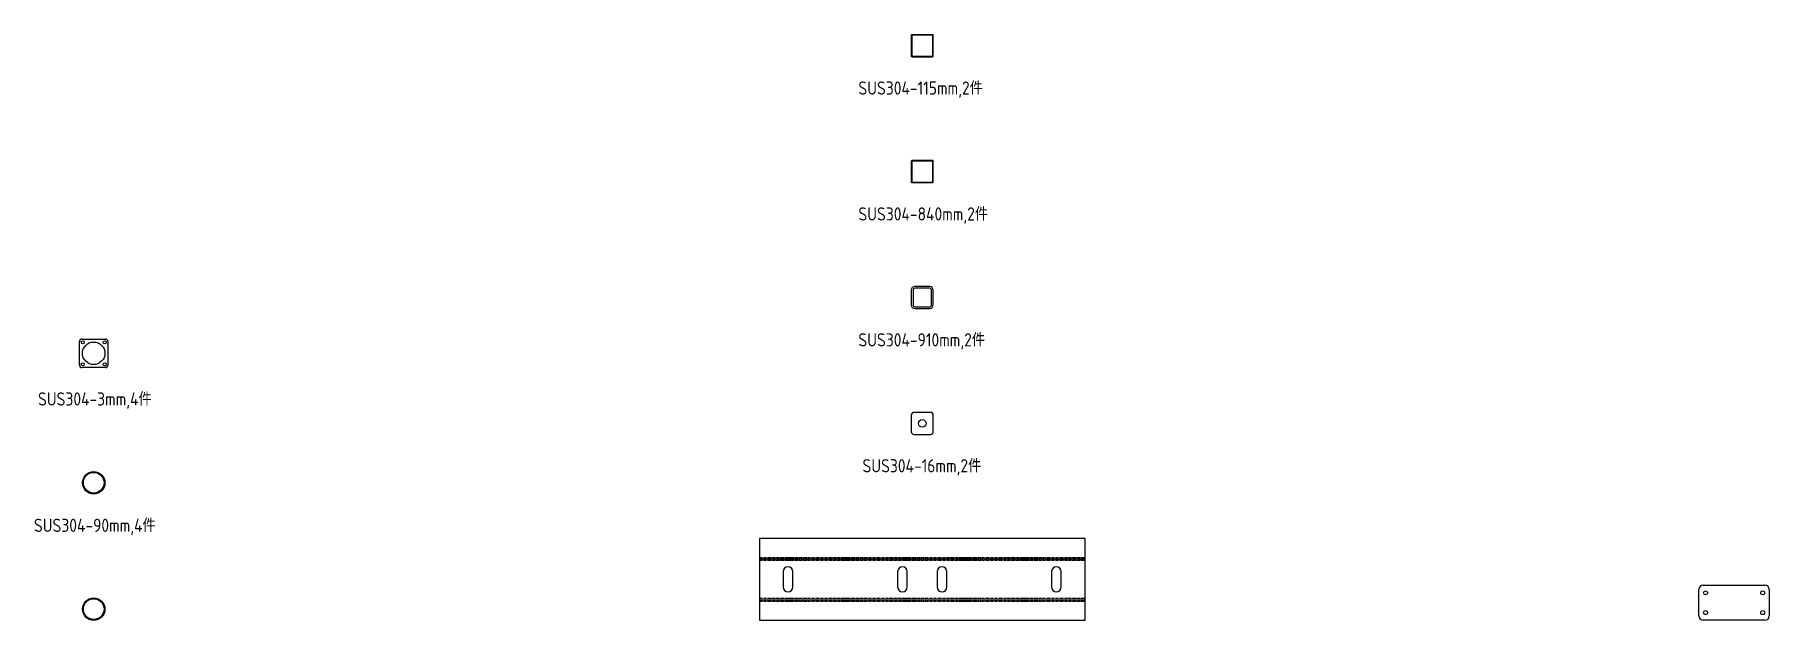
# Model space of a CAD drawing. Header units: inches. Extents: x -1146 to 223752, y 26431 to 27942.
# Drawn here: x 42660 to 46603, y 26611 to 27942 of the extents above; entities that cross this region are included whole.
import ezdxf

# ---------------------------------------------------------------- set-up
doc = ezdxf.new("R2010")
doc.units = ezdxf.units.IN
doc.header["$LTSCALE"] = 0.194989
doc.linetypes.add('CENTER', pattern=[50.8, 31.75, -6.35, 6.35, -6.35])
doc.layers.add('可见 (ISO)', color=7, linetype='Continuous', lineweight=25)
doc.layers.add('折弯线', color=1, linetype='CENTER')
doc.styles.add('Z-English', font='gbenor.shx', dxfattribs={"height": 10, "bigfont": 'hztxt.shx'})

msp = doc.modelspace()

# ---------------------------------------------------------------- texts
at = {"color": 3, "style": 'Z-English'}
for s, p in [('SUS304-115mm,2件', (44532.4, 27806)), ('SUS304-840mm,2件', (44532.4, 27519.7)), ('SUS304-910mm,2件', (44532.4, 27233.4)), ('SUS304-3mm,4件', (42667.6, 27099)), ('SUS304-16mm,2件', (44541.7, 26947.1)), ('SUS304-90mm,4件', (42658.3, 26811.7))]:
    msp.add_text(s, height=30, dxfattribs=at).set_placement(p)

# ---------------------------------------------------------------- linework, layer by layer
at = {"layer": '可见 (ISO)'}
for p, q in [((42767.7, 27250.3), (42820.7, 27250.3)), ((42761.7, 27191.3), (42761.7, 27244.3)), ((42826.7, 27244.3), (42826.7, 27191.3)), ((42820.7, 27185.3), (42767.7, 27185.3)), ((44652.6, 27077.4), (44652.6, 27039.4)), ((44696.6, 27083.4), (44658.6, 27083.4)), ((44702.6, 27039.4), (44702.6, 27077.4)), ((44658.6, 27033.4), (44696.6, 27033.4)), ((46443, 26620.7), (46443, 26680.7)), ((46453, 26690.7), (46593, 26690.7)), ((46603, 26680.7), (46603, 26620.7)), ((46593, 26610.7), (46453, 26610.7))]:
    msp.add_line(p, q, dxfattribs=at)
for points in [[(44652.6, 27894.3, 0.414214), (44654.6, 27892.3), (44700.6, 27892.3, 0.414214), (44702.6, 27894.3), (44702.6, 27940.3, 0.414214), (44700.6, 27942.3), (44654.6, 27942.3, 0.414214), (44652.6, 27940.3)], [(44653.6, 27894.3, 0.414214), (44654.6, 27893.3), (44700.6, 27893.3, 0.414214), (44701.6, 27894.3), (44701.6, 27940.3, 0.414214), (44700.6, 27941.3), (44654.6, 27941.3, 0.414214), (44653.6, 27940.3)], [(44652.6, 27608, 0.414214), (44654.6, 27606), (44700.6, 27606, 0.414214), (44702.6, 27608), (44702.6, 27654, 0.414214), (44700.6, 27656), (44654.6, 27656, 0.414214), (44652.6, 27654)], [(44653.6, 27608, 0.414214), (44654.6, 27607), (44700.6, 27607, 0.414214), (44701.6, 27608), (44701.6, 27654, 0.414214), (44700.6, 27655), (44654.6, 27655, 0.414214), (44653.6, 27654)], [(44652.6, 27327.7, 0.414214), (44660.6, 27319.7), (44694.6, 27319.7, 0.414214), (44702.6, 27327.7), (44702.6, 27361.7, 0.414214), (44694.6, 27369.7), (44660.6, 27369.7, 0.414214), (44652.6, 27361.7)], [(44656.6, 27327.7, 0.414214), (44660.6, 27323.7), (44694.6, 27323.7, 0.414214), (44698.6, 27327.7), (44698.6, 27361.7, 0.414214), (44694.6, 27365.7), (44660.6, 27365.7, 0.414214), (44656.6, 27361.7)], [(44383.6, 26686.5), (44383.6, 26721.5, 1), (44361.6, 26721.5), (44361.6, 26686.5, 1)], [(44643.6, 26686.5), (44643.6, 26721.5, 1), (44621.6, 26721.5), (44621.6, 26686.5, 1)], [(44733.6, 26686.5), (44733.6, 26721.5, 1), (44711.6, 26721.5), (44711.6, 26686.5, 1)], [(44993.6, 26686.5), (44993.6, 26721.5, 1), (44971.6, 26721.5), (44971.6, 26686.5, 1)]]:
    msp.add_lwpolyline(points, format="xyb", close=True, dxfattribs=at)
msp.add_lwpolyline([(44307.6, 26610.7), (45047.6, 26610.7), (45047.6, 26797.1), (44307.6, 26797.1)], close=True, dxfattribs=at)
for centre, radius in [((42769.2, 27242.8), 3.3), ((42819.2, 27242.8), 3.3), ((42794.2, 27217.8), 25.6), ((42769.2, 27192.8), 3.3), ((42819.2, 27192.8), 3.3), ((44677.6, 27058.4), 8.65), ((42794.2, 26923.5), 25.5), ((42794.2, 26923.5), 23.5), ((42794.2, 26636.2), 25.5), ((42794.2, 26636.2), 23.5), ((46458, 26673.2), 4.5), ((46588, 26673.2), 4.5), ((46458, 26628.2), 4.5), ((46588, 26628.2), 4.5)]:
    msp.add_circle(centre, radius, dxfattribs=at)
for centre, radius, start, end in [((42767.7, 27244.3), 6, 90, 180), ((42820.7, 27244.3), 6, 0, 90), ((42767.7, 27191.3), 6, 180, -90), ((42820.7, 27191.3), 6, -90, 0), ((44658.6, 27077.4), 6, 90, 180), ((44696.6, 27077.4), 6, 0, 90), ((44658.6, 27039.4), 6, 180, -90), ((44696.6, 27039.4), 6, -90, 0), ((46453, 26680.7), 10, 90, 180), ((46593, 26680.7), 10, 0, 90), ((46453, 26620.7), 10, 180, -90), ((46593, 26620.7), 10, -90, 0)]:
    msp.add_arc(centre, radius, start, end, dxfattribs=at)
at = {"layer": '折弯线', "color": 5, "linetype": 'CENTER'}
for points in [[(44307.6, 26753.9), (45047.6, 26753.9)], [(44307.6, 26747.1), (45047.6, 26747.1)], [(44307.6, 26660.7), (45047.6, 26660.7)], [(44307.6, 26653.9), (45047.6, 26653.9)]]:
    msp.add_lwpolyline(points, dxfattribs=at)
at = {"layer": '折弯线', "color": 1, "linetype": 'CENTER', "ltscale": 0.5}
for points in [[(44307.6, 26750.5), (45047.6, 26750.5)], [(44307.6, 26657.3), (45047.6, 26657.3)]]:
    msp.add_lwpolyline(points, dxfattribs=at)

msp.set_redraw_order([(e.dxf.handle, doc.entitydb.next_handle()) for e in msp.query("TEXT MTEXT ATTDEF DIMENSION ARC_DIMENSION")])  # texts and dimensions are drawn at this point

doc.saveas('drawing.dxf')
